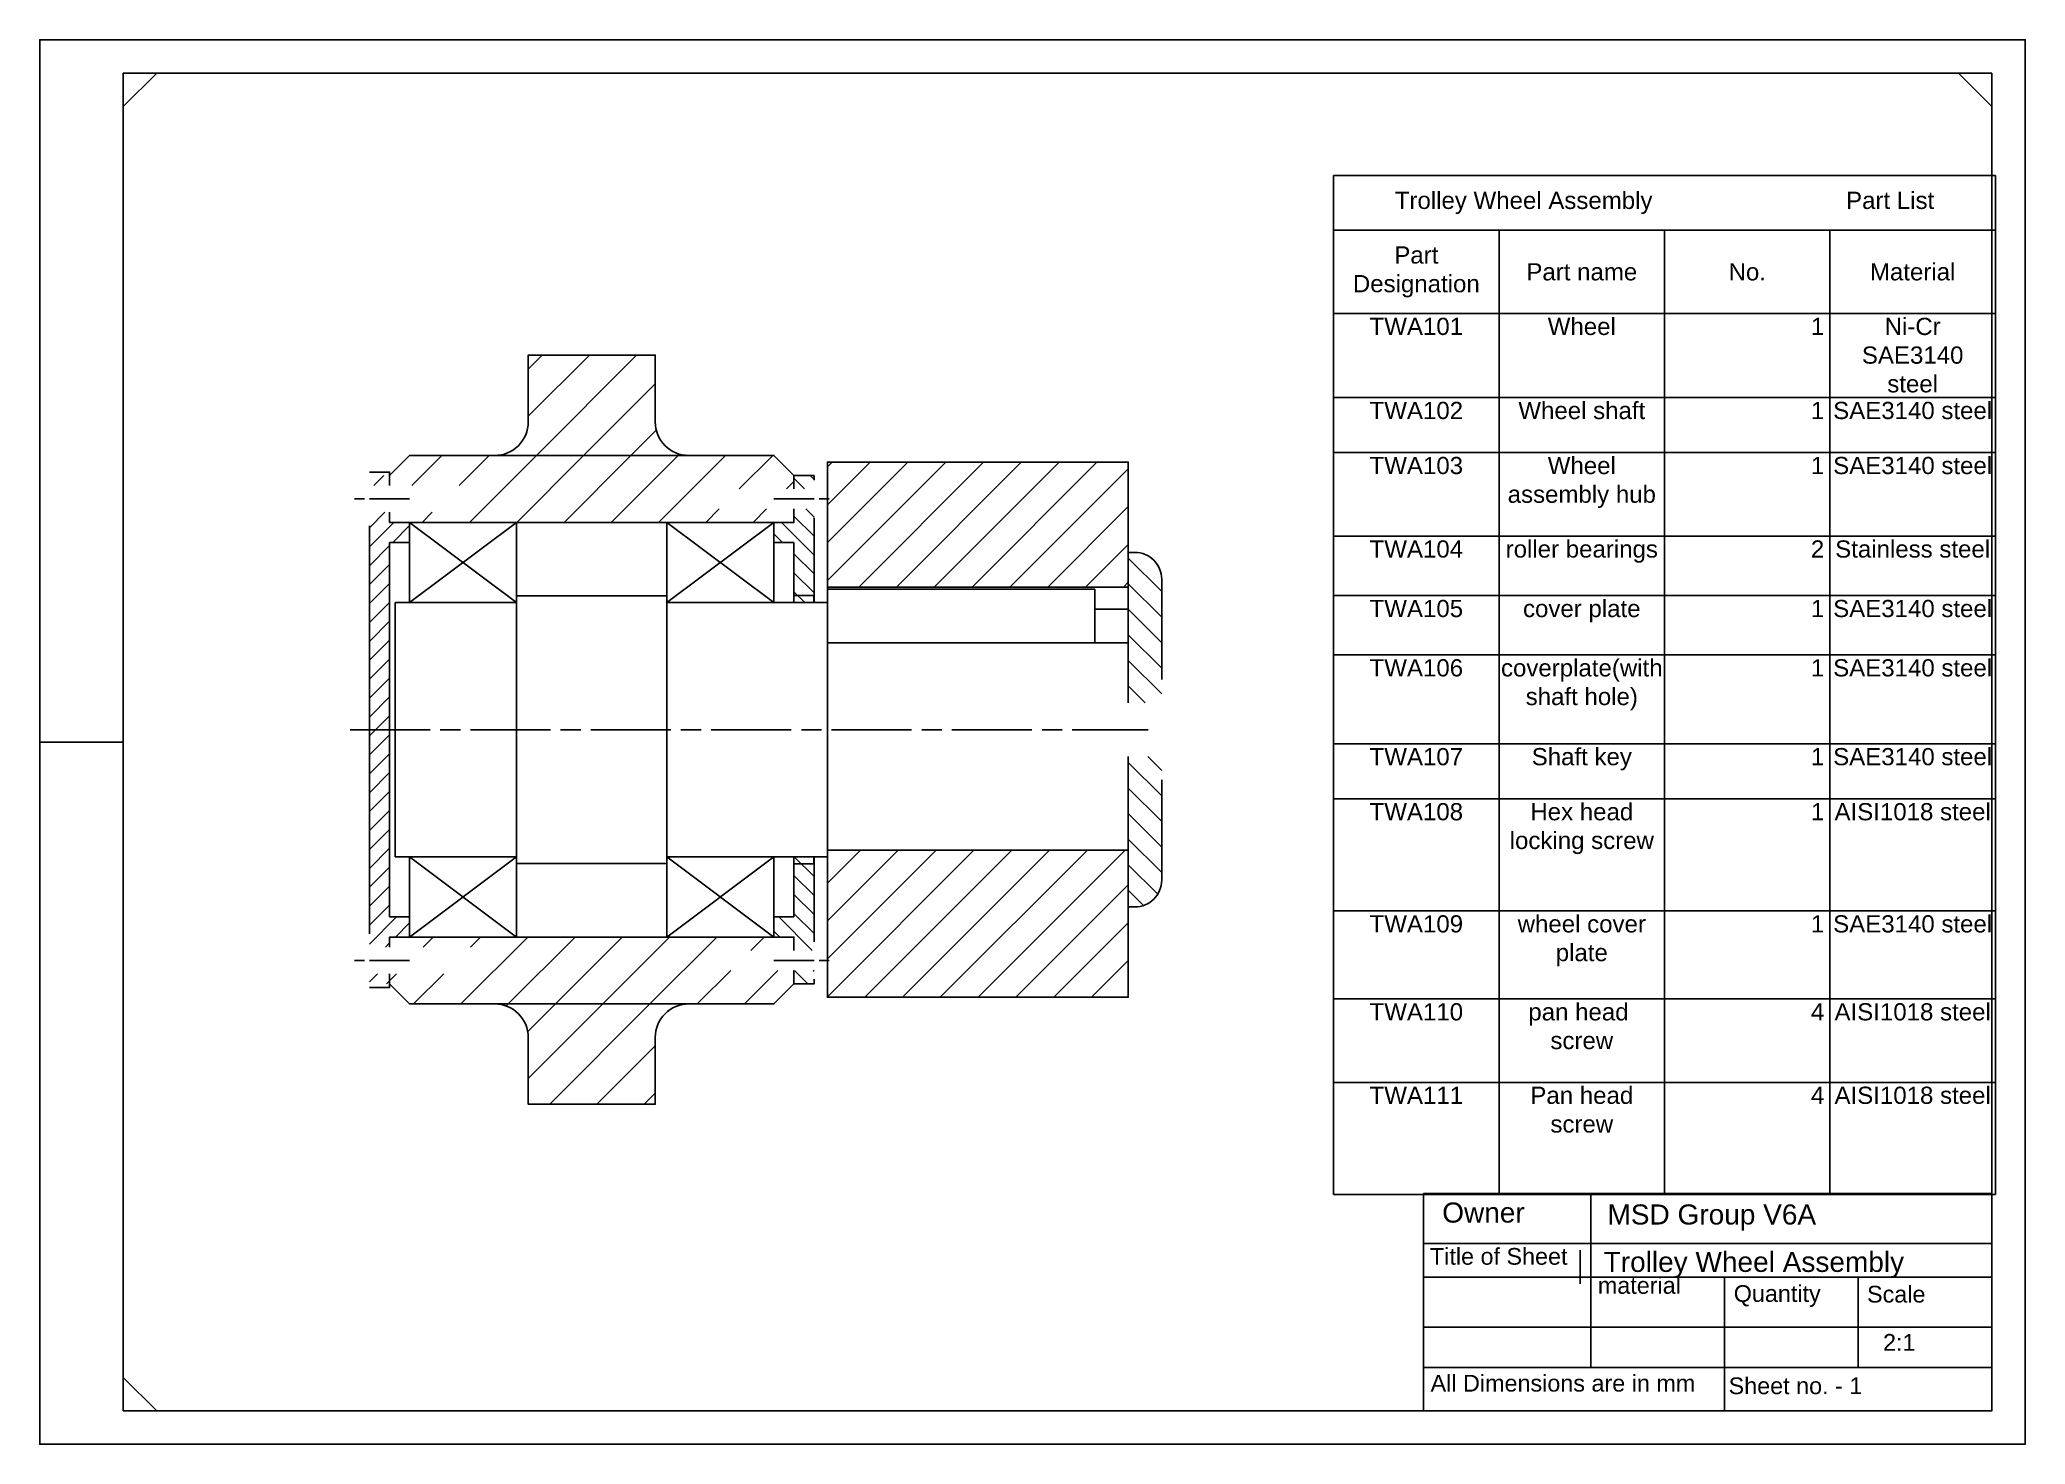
# Model space of a CAD drawing. Header units: millimetres. Extents: x -15074 to 21675, y -7568 to 6574.
# Drawn here: x -6821.7 to -6524.7, y 2451.4 to 2661.4 of the extents above; entities that cross this region are included whole.
import ezdxf

# ---------------------------------------------------------------- set-up
doc = ezdxf.new("R2010")
doc.units = ezdxf.units.MM
doc.linetypes.add('AM_ISO08W050', pattern=[18, 12, -1.5, 3, -1.5])
doc.linetypes.add('AM_ISO08W050x2', pattern=[9, 6, -0.75, 1.5, -0.75])
doc.layers.add('AM_7', color=142, linetype='AM_ISO08W050', lineweight=25)
doc.layers.add('AM_8', color=1, linetype='Continuous', lineweight=25)
doc.styles.get("Standard").update_dxf_attribs({"font": 'arial.ttf'})
pattern_1 = [(45, (1793.63, 137.725), (-3.535534, 3.535534), [])]
pattern_2 = [(45, (1793.6302, 137.725), (-2.8284271, 2.8284271), [])]
pattern_3 = [(135, (1793.6302, 137.725), (-1.41421356, -1.41421356), [])]
pattern_4 = [(135, (1793.6302, 137.725), (-1.9091883, -1.9091883), [])]

msp = doc.modelspace()

# ---------------------------------------------------------------- texts
at = {"attachment_point": 1}
for s, width, heights, insert, char_height in [(' Owner', 21.09069, [0], (-6613.065, 2487.583), 3), ('MSD Group V6A', 46.97471, [0], (-6587.181, 2487.296), 3), ('Title of Sheet', 22.81629, [0], (-6613.736, 2480.782), 2.5), ('Trolley Wheel Assembly', 47.54991, [0], (-6587.756, 2480.208), 3), ('material', 18.93235, [0], (-6588.619, 2476.438), 2.5), ('Quantity', 16.77668, [0], (-6568.295, 2475.227), 2.5), ('Scale', 17.25601, [0], (-6548.355, 2475.131), 2.5), ('\\pxi-3,l4,t4;2:1', 17.0613, [0], (-6548.463, 2467.927), 2.5), ('All Dimensions are in mm', 48.26912, [0], (-6613.64, 2461.817), 2.5), ('Sheet no. - 1', 36.3335, [0.905], (-6569.062, 2461.433), 2.5)]:
    msp.add_mtext_dynamic_manual_height_columns(s, width=width, gutter_width=6.25, heights=heights, dxfattribs=dict(at, insert=insert, char_height=char_height))

# ---------------------------------------------------------------- blocks, each defined once
blk = doc.blocks.new('*T3')
at = {"color": 0, "linetype": 'ByBlock', "lineweight": -2, "transparency": 16777216}
for p, q in [((0, 0), (98.99, 0)), ((0, 0), (0, -152.35)), ((98.99, 0), (98.99, -152.35)), ((0, -8.19), (98.99, -8.19)), ((24.75, -8.19), (24.75, -152.35)), ((49.49, -8.19), (49.49, -152.35)), ((74.24, -8.19), (74.24, -152.35)), ((0, -20.63), (98.99, -20.63)), ((0, -33.19), (98.99, -33.19)), ((0, -41.43), (98.99, -41.43)), ((0, -53.91), (98.99, -53.91)), ((0, -62.81), (98.99, -62.81)), ((0, -71.67), (98.99, -71.67)), ((0, -84.95), (98.99, -84.95)), ((0, -93.19), (98.99, -93.19)), ((0, -109.96), (98.99, -109.96)), ((0, -123.11), (98.99, -123.11)), ((0, -135.59), (98.99, -135.59)), ((0, -152.35), (98.99, -152.35))]:
    blk.add_line(p, q, dxfattribs=at)
at = {"color": 0, "transparency": 16777216}
for s, insert, char_height, width, attachment_point in [('Trolley Wheel Assembly                             Part List', (49.49, -4.1), 2.5731, 97.7016, 5), ('Part Designation', (12.37, -14.41), 2.5731, 23.4605, 5), ('Part name', (37.12, -14.41), 2.573, 23.4605, 5), ('No.', (61.87, -14.41), 2.573, 23.4605, 5), ('Material', (86.61, -14.41), 2.573, 23.4605, 5), ('{\\C256;\\c0;TWA}101', (12.37, -21.27), 2.5731, 23.0316, 2), ('Wheel', (37.12, -21.27), 2.573, 23.0316, 2), ('1', (73.38, -21.27), 2.57, 23.0316, 3), ('Ni-Cr SAE3140 steel', (86.61, -21.27), 2.5731, 23.0316, 2), ('{\\C256;\\c0;TWA}102', (12.37, -33.84), 2.5731, 23.0316, 2), ('Wheel shaft', (37.12, -33.84), 2.5731, 23.0316, 2), ('1', (73.38, -33.84), 2.57, 23.0316, 3), ('SAE3140 steel', (86.61, -33.84), 2.5731, 23.0316, 2), ('{\\C256;\\c0;TWA}103', (12.37, -42.07), 2.5731, 23.0316, 2), ('Wheel assembly hub', (37.12, -42.07), 2.5731, 23.0316, 2), ('1', (73.38, -42.07), 2.57, 23.0316, 3), ('SAE3140 steel', (86.61, -42.07), 2.5731, 23.0316, 2), ('{\\C256;\\c0;TWA}104', (12.37, -54.55), 2.5731, 23.0316, 2), ('roller bearings', (37.12, -54.55), 2.5731, 23.0316, 2), ('2', (73.38, -54.55), 2.57, 23.0316, 3), ('Stainless steel', (86.61, -54.55), 2.5731, 23.0316, 2), ('{\\C256;\\c0;TWA}105', (12.37, -63.45), 2.5731, 23.0316, 2), ('cover plate', (37.12, -63.45), 2.5731, 23.0316, 2), ('1', (73.38, -63.45), 2.57, 23.0316, 3), ('SAE3140 steel', (86.61, -63.45), 2.5731, 23.0316, 2), ('{\\C256;\\c0;TWA}106', (12.37, -72.32), 2.5731, 23.0316, 2), ('coverplate(with shaft hole)', (37.12, -72.32), 2.5731, 23.0316, 2), ('1', (73.38, -72.32), 2.57, 23.0316, 3), ('SAE3140 steel', (86.61, -72.32), 2.5731, 23.0316, 2), ('{\\C256;\\c0;TWA}107', (12.37, -85.6), 2.5731, 23.0316, 2), ('Shaft key', (37.12, -85.6), 2.573, 23.0316, 2), ('1', (73.38, -85.6), 2.57, 23.0316, 3), ('SAE3140 steel', (86.61, -85.6), 2.5731, 23.0316, 2), ('{\\C256;\\c0;TWA}108', (12.37, -93.83), 2.5731, 23.0316, 2), ('Hex head locking screw', (37.12, -93.83), 2.5731, 23.0316, 2), ('1', (73.38, -93.83), 2.57, 23.0316, 3), ('AISI1018 steel', (86.61, -93.83), 2.5731, 23.0316, 2), ('{\\C256;\\c0;TWA}109', (12.37, -110.6), 2.5731, 23.0316, 2), ('wheel cover plate', (37.12, -110.6), 2.5731, 23.0316, 2), ('1', (73.38, -110.6), 2.57, 23.0316, 3), ('SAE3140 steel', (86.61, -110.6), 2.5731, 23.0316, 2), ('{\\C256;\\c0;TWA}110', (12.37, -123.75), 2.5731, 23.0316, 2), ('pan head  screw', (37.12, -123.75), 2.5731, 23.0316, 2), ('4', (73.38, -123.75), 2.57, 23.0316, 3), ('AISI1018 steel', (86.61, -123.75), 2.5731, 23.0316, 2), ('{\\C256;\\c0;TWA}111', (12.37, -136.23), 2.5731, 23.0316, 2), ('Pan head screw', (37.12, -136.23), 2.5731, 23.0316, 2), ('4', (73.38, -136.23), 2.57, 23.0316, 3), ('AISI1018 steel', (86.61, -136.23), 2.5731, 23.0316, 2)]:
    blk.add_mtext(s, dxfattribs=dict(at, insert=insert, char_height=char_height, width=width, attachment_point=attachment_point))

# ---------------------------------------------------------------- hatches: boundary and pattern name
at = {"layer": 'AM_8', "true_color": 0x000000}
h = msp.add_hatch(dxfattribs=at)
h.set_pattern_fill('_U', color=18, scale=5, angle=45, style=0, pattern_type=0)
h.set_pattern_definition(pattern_1)
edge = h.paths.add_edge_path()
edge.add_line((-6729.614, 2604.279), (-6729.614, 2614.279))
edge.add_line((-6729.614, 2614.279), (-6748.614, 2614.279))
edge.add_line((-6748.614, 2614.279), (-6748.614, 2604.279))
edge.add_arc((-6753.614, 2604.279), 5, -90, 0, ccw=False)
edge.add_line((-6753.614, 2599.279), (-6724.614, 2599.279))
edge.add_arc((-6724.614, 2604.279), 5, 180, 270, ccw=False)
h = msp.add_hatch(dxfattribs=at)
h.set_pattern_fill('_U', color=18, scale=5, angle=45, style=0, pattern_type=0)
h.set_pattern_definition(pattern_1)
edge = h.paths.add_edge_path(flags=0)
edge.add_line((-6769.364, 2590.779), (-6756.964, 2590.779))
edge.add_line((-6756.964, 2590.779), (-6756.364, 2591.379))
edge.add_line((-6756.364, 2591.379), (-6756.364, 2594.179))
edge.add_line((-6756.364, 2594.179), (-6756.964, 2594.779))
edge.add_line((-6756.964, 2594.779), (-6769.364, 2594.779))
edge.add_line((-6769.364, 2596.279), (-6769.364, 2594.779))
edge.add_line((-6766.364, 2599.279), (-6769.364, 2596.279))
edge.add_line((-6711.864, 2599.279), (-6766.364, 2599.279))
edge.add_line((-6708.864, 2596.279), (-6711.864, 2599.279))
edge.add_line((-6708.864, 2594.279), (-6708.864, 2596.279))
edge.add_line((-6708.864, 2594.279), (-6721.424, 2594.279))
edge.add_line((-6721.424, 2594.279), (-6721.864, 2593.839))
edge.add_line((-6721.864, 2593.839), (-6721.864, 2591.719))
edge.add_line((-6721.864, 2591.719), (-6721.424, 2591.279))
edge.add_line((-6721.424, 2591.279), (-6708.864, 2591.279))
edge.add_line((-6708.864, 2589.279), (-6708.864, 2591.279))
edge.add_line((-6769.364, 2589.279), (-6708.864, 2589.279))
edge.add_line((-6769.364, 2590.779), (-6769.364, 2589.279))
edge = h.paths.add_edge_path(flags=0)
edge.add_line((-6708.864, 2594.279), (-6721.424, 2594.279))
edge.add_line((-6708.864, 2591.279), (-6708.864, 2594.279))
edge.add_line((-6721.424, 2591.279), (-6708.864, 2591.279))
edge.add_line((-6721.864, 2591.719), (-6721.424, 2591.279))
edge.add_line((-6721.864, 2593.839), (-6721.864, 2591.719))
edge.add_line((-6721.424, 2594.279), (-6721.864, 2593.839))
edge = h.paths.add_edge_path(flags=0)
edge.add_line((-6769.364, 2590.779), (-6756.964, 2590.779))
edge.add_line((-6769.364, 2594.779), (-6769.364, 2590.779))
edge.add_line((-6756.964, 2594.779), (-6769.364, 2594.779))
edge.add_line((-6756.364, 2594.179), (-6756.964, 2594.779))
edge.add_line((-6756.364, 2591.379), (-6756.364, 2594.179))
edge.add_line((-6756.964, 2590.779), (-6756.364, 2591.379))
edge = h.paths.add_edge_path(flags=0)
edge.add_line((-6708.864, 2594.279), (-6721.424, 2594.279))
edge.add_line((-6708.864, 2591.279), (-6708.864, 2594.279))
edge.add_line((-6721.424, 2591.279), (-6708.864, 2591.279))
edge.add_line((-6721.864, 2591.719), (-6721.424, 2591.279))
edge.add_line((-6721.864, 2593.839), (-6721.864, 2591.719))
edge.add_line((-6721.424, 2594.279), (-6721.864, 2593.839))
edge = h.paths.add_edge_path(flags=0)
edge.add_line((-6769.364, 2590.779), (-6756.964, 2590.779))
edge.add_line((-6769.364, 2594.779), (-6769.364, 2590.779))
edge.add_line((-6756.964, 2594.779), (-6769.364, 2594.779))
edge.add_line((-6756.364, 2594.179), (-6756.964, 2594.779))
edge.add_line((-6756.364, 2591.379), (-6756.364, 2594.179))
edge.add_line((-6756.964, 2590.779), (-6756.364, 2591.379))
h = msp.add_hatch(dxfattribs=at)
h.set_pattern_fill('_U', color=18, scale=2, angle=45, style=0, pattern_type=0)
h.set_pattern_definition([(45, (1793.6302, 137.725), (-1.41421356, 1.41421356), [])])
edge = h.paths.add_edge_path(flags=0)
edge.add_line((-6769.364, 2594.779), (-6772.364, 2594.779))
edge.add_line((-6772.364, 2596.279), (-6772.364, 2594.779))
edge.add_line((-6769.364, 2596.279), (-6772.364, 2596.279))
edge.add_line((-6769.364, 2594.779), (-6769.364, 2596.279))
edge = h.paths.add_edge_path(flags=0)
edge.add_line((-6772.364, 2590.779), (-6769.364, 2590.779))
edge.add_line((-6769.364, 2589.279), (-6769.364, 2590.779))
edge.add_line((-6766.364, 2589.279), (-6769.364, 2589.279))
edge.add_line((-6766.364, 2586.279), (-6766.364, 2589.279))
edge.add_line((-6769.364, 2586.279), (-6766.364, 2586.279))
edge.add_line((-6769.364, 2530.279), (-6769.364, 2586.279))
edge.add_line((-6766.364, 2530.279), (-6769.364, 2530.279))
edge.add_line((-6766.364, 2527.279), (-6766.364, 2530.279))
edge.add_line((-6769.364, 2527.279), (-6766.364, 2527.279))
edge.add_line((-6769.364, 2525.779), (-6769.364, 2527.279))
edge.add_line((-6769.364, 2525.779), (-6772.364, 2525.779))
edge.add_line((-6772.364, 2590.779), (-6772.364, 2525.779))
edge = h.paths.add_edge_path(flags=0)
edge.add_line((-6772.364, 2521.779), (-6772.364, 2520.279))
edge.add_line((-6772.364, 2521.779), (-6769.364, 2521.779))
edge.add_line((-6769.364, 2520.279), (-6769.364, 2521.779))
edge.add_line((-6772.364, 2520.279), (-6769.364, 2520.279))
edge = h.paths.add_edge_path(flags=0)
edge.add_line((-6772.364, 2521.779), (-6769.364, 2521.779))
edge.add_line((-6772.364, 2525.779), (-6772.364, 2521.779))
edge.add_line((-6769.364, 2525.779), (-6772.364, 2525.779))
edge.add_line((-6769.364, 2521.779), (-6769.364, 2525.779))
edge = h.paths.add_edge_path(flags=0)
edge.add_line((-6772.364, 2590.779), (-6769.364, 2590.779))
edge.add_line((-6772.364, 2594.779), (-6772.364, 2590.779))
edge.add_line((-6769.364, 2594.779), (-6772.364, 2594.779))
edge.add_line((-6769.364, 2590.779), (-6769.364, 2594.779))
edge = h.paths.add_edge_path(flags=0)
edge.add_line((-6772.364, 2521.779), (-6769.364, 2521.779))
edge.add_line((-6772.364, 2525.779), (-6772.364, 2521.779))
edge.add_line((-6769.364, 2525.779), (-6772.364, 2525.779))
edge.add_line((-6769.364, 2521.779), (-6769.364, 2525.779))
edge = h.paths.add_edge_path(flags=0)
edge.add_line((-6772.364, 2590.779), (-6769.364, 2590.779))
edge.add_line((-6772.364, 2594.779), (-6772.364, 2590.779))
edge.add_line((-6769.364, 2594.779), (-6772.364, 2594.779))
edge.add_line((-6769.364, 2590.779), (-6769.364, 2594.779))
h = msp.add_hatch(dxfattribs=at)
h.set_pattern_fill('_U', color=18, scale=2, angle=135, style=0, pattern_type=0)
h.set_pattern_definition(pattern_3)
edge = h.paths.add_edge_path(flags=0)
edge.add_line((-6705.864, 2594.279), (-6708.864, 2594.279))
edge.add_line((-6708.864, 2596.279), (-6708.864, 2594.279))
edge.add_line((-6705.864, 2596.279), (-6708.864, 2596.279))
edge.add_line((-6705.864, 2594.279), (-6705.864, 2596.279))
edge = h.paths.add_edge_path(flags=0)
edge.add_line((-6708.864, 2591.279), (-6705.864, 2591.279))
edge.add_line((-6705.864, 2577.279), (-6705.864, 2591.279))
edge.add_line((-6708.864, 2577.279), (-6705.864, 2577.279))
edge.add_line((-6708.864, 2586.279), (-6708.864, 2577.279))
edge.add_line((-6711.864, 2586.279), (-6708.864, 2586.279))
edge.add_line((-6711.864, 2589.279), (-6711.864, 2586.279))
edge.add_line((-6708.864, 2589.279), (-6711.864, 2589.279))
edge.add_line((-6708.864, 2591.279), (-6708.864, 2589.279))
edge = h.paths.add_edge_path(flags=0)
edge.add_line((-6708.864, 2591.279), (-6705.864, 2591.279))
edge.add_line((-6708.864, 2594.279), (-6708.864, 2591.279))
edge.add_line((-6705.864, 2594.279), (-6708.864, 2594.279))
edge.add_line((-6705.864, 2591.279), (-6705.864, 2594.279))
edge = h.paths.add_edge_path(flags=0)
edge.add_line((-6708.864, 2591.279), (-6705.864, 2591.279))
edge.add_line((-6708.864, 2594.279), (-6708.864, 2591.279))
edge.add_line((-6705.864, 2594.279), (-6708.864, 2594.279))
edge.add_line((-6705.864, 2591.279), (-6705.864, 2594.279))
h = msp.add_hatch(dxfattribs=at)
h.set_pattern_fill('_U', color=18, scale=4, angle=45, style=0, pattern_type=0)
h.set_pattern_definition(pattern_2)
edge = h.paths.add_edge_path(flags=0)
edge.add_line((-6703.864, 2598.279), (-6703.864, 2579.609))
edge.add_line((-6658.864, 2598.279), (-6703.864, 2598.279))
edge.add_line((-6658.864, 2579.609), (-6658.864, 2598.279))
edge.add_line((-6703.864, 2579.609), (-6658.864, 2579.609))
h = msp.add_hatch(dxfattribs=at)
h.set_pattern_fill('_U', color=18, scale=2.7, angle=135, style=0, pattern_type=0)
h.set_pattern_definition(pattern_4)
edge = h.paths.add_edge_path()
edge.add_line((-6653.864, 2562.279), (-6658.864, 2562.279))
edge.add_line((-6653.864, 2562.279), (-6653.864, 2580.779))
edge.add_arc((-6657.864, 2580.779), 4, 0, 90)
edge.add_line((-6657.864, 2584.779), (-6658.864, 2584.779))
edge.add_line((-6658.864, 2584.779), (-6658.864, 2562.279))
h.paths.add_polyline_path([(-6658.864, 2564.279), (-6653.864, 2562.279)], flags=16)
h.paths.add_polyline_path([(-6658.864, 2564.279), (-6653.864, 2562.279)], flags=17)
h = msp.add_hatch(dxfattribs=at)
h.set_pattern_fill('_U', color=18, scale=2.7, angle=135, style=0, pattern_type=0)
h.set_pattern_definition(pattern_4)
edge = h.paths.add_edge_path()
edge.add_line((-6658.864, 2554.279), (-6658.864, 2531.779))
edge.add_line((-6658.864, 2531.779), (-6657.864, 2531.779))
edge.add_arc((-6657.864, 2535.779), 4, 270, 360)
edge.add_line((-6653.864, 2535.779), (-6653.864, 2554.279))
edge.add_line((-6658.864, 2554.279), (-6653.864, 2554.279))
h.paths.add_polyline_path([(-6653.864, 2554.279), (-6653.864, 2555.104), (-6658.864, 2555.104), (-6658.864, 2554.279)], flags=17)
h.paths.add_polyline_path([(-6653.864, 2554.279), (-6653.864, 2555.104), (-6658.864, 2555.104), (-6658.864, 2554.279)], flags=17)
h = msp.add_hatch(dxfattribs=at)
h.set_pattern_fill('_U', color=18, scale=4, angle=45, style=0, pattern_type=0)
h.set_pattern_definition(pattern_2)
h.paths.add_polyline_path([(-6703.864, 2518.279), (-6658.864, 2518.279), (-6658.864, 2540.279), (-6703.864, 2540.279)])
h = msp.add_hatch(dxfattribs=at)
h.set_pattern_fill('_U', color=18, scale=2, angle=135, style=0, pattern_type=0)
h.set_pattern_definition(pattern_3)
edge = h.paths.add_edge_path(flags=0)
edge.add_line((-6705.864, 2525.279), (-6708.864, 2525.279))
edge.add_line((-6708.864, 2527.279), (-6708.864, 2525.279))
edge.add_line((-6711.864, 2527.279), (-6708.864, 2527.279))
edge.add_line((-6711.864, 2530.279), (-6711.864, 2527.279))
edge.add_line((-6708.864, 2530.279), (-6711.864, 2530.279))
edge.add_line((-6708.864, 2539.279), (-6708.864, 2530.279))
edge.add_line((-6705.864, 2539.279), (-6708.864, 2539.279))
edge.add_line((-6705.864, 2525.279), (-6705.864, 2539.279))
edge = h.paths.add_edge_path(flags=0)
edge.add_line((-6708.864, 2522.279), (-6705.864, 2522.279))
edge.add_line((-6705.864, 2520.279), (-6705.864, 2522.279))
edge.add_line((-6708.864, 2520.279), (-6705.864, 2520.279))
edge.add_line((-6708.864, 2522.279), (-6708.864, 2520.279))
edge = h.paths.add_edge_path(flags=0)
edge.add_line((-6708.864, 2522.279), (-6705.864, 2522.279))
edge.add_line((-6708.864, 2525.279), (-6708.864, 2522.279))
edge.add_line((-6705.864, 2525.279), (-6708.864, 2525.279))
edge.add_line((-6705.864, 2522.279), (-6705.864, 2525.279))
edge = h.paths.add_edge_path(flags=0)
edge.add_line((-6708.864, 2522.279), (-6705.864, 2522.279))
edge.add_line((-6708.864, 2525.279), (-6708.864, 2522.279))
edge.add_line((-6705.864, 2525.279), (-6708.864, 2525.279))
edge.add_line((-6705.864, 2522.279), (-6705.864, 2525.279))
h = msp.add_hatch(dxfattribs=at)
h.set_pattern_fill('_U', color=18, scale=5, angle=45, style=0, pattern_type=0)
h.set_pattern_definition(pattern_1)
edge = h.paths.add_edge_path(flags=0)
edge.add_line((-6708.864, 2525.279), (-6721.424, 2525.279))
edge.add_line((-6721.424, 2525.279), (-6721.864, 2524.839))
edge.add_line((-6721.864, 2524.839), (-6721.864, 2522.719))
edge.add_line((-6721.864, 2522.719), (-6721.424, 2522.279))
edge.add_line((-6721.424, 2522.279), (-6708.864, 2522.279))
edge.add_line((-6708.864, 2520.279), (-6708.864, 2522.279))
edge.add_line((-6711.864, 2517.279), (-6708.864, 2520.279))
edge.add_line((-6766.364, 2517.279), (-6711.864, 2517.279))
edge.add_line((-6769.364, 2520.279), (-6766.364, 2517.279))
edge.add_line((-6769.364, 2521.779), (-6769.364, 2520.279))
edge.add_line((-6769.364, 2521.779), (-6756.964, 2521.779))
edge.add_line((-6756.964, 2521.779), (-6756.364, 2522.379))
edge.add_line((-6756.364, 2522.379), (-6756.364, 2525.179))
edge.add_line((-6756.364, 2525.179), (-6756.964, 2525.779))
edge.add_line((-6756.964, 2525.779), (-6769.364, 2525.779))
edge.add_line((-6769.364, 2527.279), (-6769.364, 2525.779))
edge.add_line((-6708.864, 2527.279), (-6769.364, 2527.279))
edge.add_line((-6708.864, 2525.279), (-6708.864, 2527.279))
edge = h.paths.add_edge_path(flags=0)
edge.add_line((-6769.364, 2521.779), (-6756.964, 2521.779))
edge.add_line((-6769.364, 2525.779), (-6769.364, 2521.779))
edge.add_line((-6756.964, 2525.779), (-6769.364, 2525.779))
edge.add_line((-6756.364, 2525.179), (-6756.964, 2525.779))
edge.add_line((-6756.364, 2522.379), (-6756.364, 2525.179))
edge.add_line((-6756.964, 2521.779), (-6756.364, 2522.379))
edge = h.paths.add_edge_path(flags=0)
edge.add_line((-6708.864, 2525.279), (-6721.424, 2525.279))
edge.add_line((-6708.864, 2522.279), (-6708.864, 2525.279))
edge.add_line((-6721.424, 2522.279), (-6708.864, 2522.279))
edge.add_line((-6721.864, 2522.719), (-6721.424, 2522.279))
edge.add_line((-6721.864, 2524.839), (-6721.864, 2522.719))
edge.add_line((-6721.424, 2525.279), (-6721.864, 2524.839))
edge = h.paths.add_edge_path(flags=0)
edge.add_line((-6769.364, 2521.779), (-6756.964, 2521.779))
edge.add_line((-6769.364, 2525.779), (-6769.364, 2521.779))
edge.add_line((-6756.964, 2525.779), (-6769.364, 2525.779))
edge.add_line((-6756.364, 2525.179), (-6756.964, 2525.779))
edge.add_line((-6756.364, 2522.379), (-6756.364, 2525.179))
edge.add_line((-6756.964, 2521.779), (-6756.364, 2522.379))
edge = h.paths.add_edge_path(flags=0)
edge.add_line((-6708.864, 2525.279), (-6721.424, 2525.279))
edge.add_line((-6708.864, 2522.279), (-6708.864, 2525.279))
edge.add_line((-6721.424, 2522.279), (-6708.864, 2522.279))
edge.add_line((-6721.864, 2522.719), (-6721.424, 2522.279))
edge.add_line((-6721.864, 2524.839), (-6721.864, 2522.719))
edge.add_line((-6721.424, 2525.279), (-6721.864, 2524.839))
h = msp.add_hatch(dxfattribs=at)
h.set_pattern_fill('_U', color=18, scale=5, angle=45, style=0, pattern_type=0)
h.set_pattern_definition(pattern_1)
edge = h.paths.add_edge_path()
edge.add_line((-6724.614, 2517.279), (-6753.614, 2517.279))
edge.add_arc((-6753.614, 2512.279), 5, 0, 90, ccw=False)
edge.add_line((-6748.614, 2512.279), (-6748.614, 2502.279))
edge.add_line((-6748.614, 2502.279), (-6729.614, 2502.279))
edge.add_line((-6729.614, 2502.279), (-6729.614, 2512.279))
edge.add_arc((-6724.614, 2512.279), 5, 90, 180, ccw=False)

# ---------------------------------------------------------------- linework, layer by layer
for p, q in [((-6809.186, 2656.438), (-6809.186, 2651.438)), ((-6809.186, 2651.438), (-6804.186, 2656.438)), ((-6529.686, 2651.438), (-6534.686, 2656.438)), ((-6529.686, 2656.438), (-6529.686, 2651.438)), ((-6753.614, 2599.279), (-6724.614, 2599.279)), ((-6766.364, 2589.279), (-6750.364, 2577.279)), ((-6750.364, 2589.279), (-6766.364, 2577.279)), ((-6750.364, 2589.279), (-6727.864, 2589.279)), ((-6711.864, 2589.279), (-6727.864, 2577.279)), ((-6727.864, 2589.279), (-6711.864, 2577.279)), ((-6821.686, 2556.438), (-6809.186, 2556.438)), ((-6766.364, 2527.279), (-6750.364, 2539.279)), ((-6750.364, 2527.279), (-6766.364, 2539.279)), ((-6711.864, 2527.279), (-6727.864, 2539.279)), ((-6727.864, 2527.279), (-6711.864, 2539.279)), ((-6591.251, 2480.448), (-6591.251, 2475.448)), ((-6569.686, 2462.938), (-6569.686, 2456.438)), ((-6809.186, 2461.438), (-6804.186, 2456.438))]:
    msp.add_line(p, q)
for points in [[(-6821.686, 2661.438), (-6524.686, 2661.438), (-6524.686, 2451.438), (-6821.686, 2451.438)], [(-6727.864, 2578.279), (-6750.364, 2578.279), (-6750.364, 2538.279), (-6727.864, 2538.279)], [(-6708.864, 2577.279), (-6705.875, 2577.279), (-6705.875, 2578.341), (-6708.864, 2578.341)], [(-6703.864, 2571.279), (-6663.864, 2571.279), (-6663.864, 2579.279), (-6703.864, 2579.279)], [(-6708.864, 2539.279), (-6705.875, 2539.279), (-6705.875, 2538.217), (-6708.864, 2538.217)], [(-6614.686, 2488.938), (-6529.686, 2488.938), (-6529.686, 2456.438), (-6614.686, 2456.438)], [(-6614.686, 2456.438), (-6529.686, 2456.438), (-6529.686, 2481.438), (-6614.686, 2481.438)], [(-6614.686, 2456.438), (-6529.686, 2456.438), (-6529.686, 2476.438), (-6614.686, 2476.438)], [(-6549.686, 2476.438), (-6569.686, 2476.438), (-6569.686, 2462.938), (-6549.686, 2462.938)], [(-6529.686, 2476.438), (-6549.686, 2476.438), (-6549.686, 2462.938), (-6529.686, 2462.938)], [(-6614.686, 2456.438), (-6529.686, 2456.438), (-6529.686, 2468.938), (-6614.686, 2468.938)], [(-6614.686, 2456.438), (-6529.686, 2456.438), (-6529.686, 2462.938), (-6614.686, 2462.938)]]:
    msp.add_lwpolyline(points, close=True)
for points in [[(-6809.186, 2451.438), (-6821.686, 2451.438), (-6821.686, 2661.438), (-6809.186, 2661.438)], [(-6821.686, 2656.438), (-6821.686, 2661.438), (-6524.686, 2661.438), (-6524.686, 2656.438)], [(-6529.686, 2451.438), (-6524.686, 2451.438), (-6524.686, 2661.438), (-6529.686, 2661.438)], [(-6809.186, 2656.438), (-6809.186, 2456.438)], [(-6529.686, 2656.438), (-6809.186, 2656.438)], [(-6529.686, 2656.438), (-6529.686, 2456.438)], [(-6769.364, 2594.779), (-6769.364, 2596.784), (-6772.364, 2596.784)], [(-6708.864, 2594.779), (-6708.864, 2596.279), (-6705.864, 2596.279)], [(-6705.864, 2596.279), (-6705.864, 2595.579)], [(-6703.864, 2596.237), (-6703.864, 2598.279), (-6658.864, 2598.279), (-6658.864, 2562.279)], [(-6703.864, 2593.529), (-6703.864, 2596.237)], [(-6708.864, 2594.279), (-6708.864, 2594.779)], [(-6708.864, 2594.279), (-6708.864, 2594.779)], [(-6703.864, 2592.029), (-6703.864, 2593.529)], [(-6769.364, 2589.279), (-6769.364, 2590.779)], [(-6769.364, 2590.779), (-6769.364, 2589.279)], [(-6727.864, 2589.279), (-6708.864, 2589.279), (-6708.864, 2590.779)], [(-6708.864, 2590.779), (-6708.864, 2591.279)], [(-6708.864, 2590.779), (-6708.864, 2591.279)], [(-6708.864, 2589.279), (-6708.864, 2590.779)], [(-6705.864, 2589.979), (-6705.864, 2588.779)], [(-6703.864, 2589.321), (-6703.864, 2592.029)], [(-6772.364, 2588.779), (-6772.364, 2527.779)], [(-6769.364, 2586.279), (-6766.364, 2586.279), (-6766.364, 2589.279), (-6769.364, 2589.279)], [(-6766.364, 2539.279), (-6766.364, 2527.279), (-6750.364, 2527.279), (-6750.364, 2589.279), (-6766.364, 2589.279), (-6766.364, 2577.279)], [(-6711.864, 2577.279), (-6711.864, 2589.279), (-6727.864, 2589.279), (-6727.864, 2527.279), (-6711.864, 2527.279), (-6711.864, 2539.279)], [(-6708.864, 2586.279), (-6711.864, 2586.279), (-6711.864, 2589.279), (-6708.864, 2589.279)], [(-6705.864, 2588.779), (-6705.864, 2577.279)], [(-6658.864, 2554.279), (-6658.864, 2518.279), (-6703.864, 2518.279), (-6703.864, 2589.321)], [(-6769.364, 2530.279), (-6769.364, 2586.279)], [(-6708.864, 2577.279), (-6708.864, 2586.279)], [(-6703.864, 2576.279), (-6703.864, 2579.609), (-6658.864, 2579.609), (-6658.864, 2576.279), (-6663.864, 2576.279)], [(-6750.364, 2577.279), (-6768.501, 2577.279), (-6768.501, 2539.279), (-6750.364, 2539.279)], [(-6727.864, 2539.279), (-6703.864, 2539.279), (-6703.864, 2577.279), (-6727.864, 2577.279)], [(-6703.864, 2576.279), (-6703.864, 2540.279), (-6658.864, 2540.279), (-6658.864, 2554.279)], [(-6703.864, 2576.279), (-6703.864, 2571.279), (-6658.864, 2571.279), (-6658.864, 2576.279), (-6663.864, 2576.279)], [(-6658.864, 2562.279), (-6658.864, 2576.279), (-6663.864, 2576.279)], [(-6708.864, 2530.279), (-6708.864, 2539.279)], [(-6705.864, 2539.279), (-6705.864, 2526.579)], [(-6769.364, 2530.279), (-6766.364, 2530.279), (-6766.364, 2527.279), (-6769.364, 2527.279)], [(-6708.864, 2530.279), (-6711.864, 2530.279), (-6711.864, 2527.279), (-6708.864, 2527.279)], [(-6769.364, 2525.779), (-6769.364, 2527.279), (-6708.864, 2527.279), (-6708.864, 2525.279)], [(-6769.364, 2525.779), (-6769.364, 2527.279)], [(-6769.364, 2525.779), (-6769.364, 2527.279)], [(-6727.864, 2527.279), (-6708.864, 2527.279), (-6708.864, 2525.279)], [(-6708.864, 2525.279), (-6708.864, 2527.279)], [(-6772.364, 2519.749), (-6769.364, 2519.749), (-6769.364, 2521.779)], [(-6708.864, 2522.279), (-6708.864, 2520.279), (-6711.864, 2517.279), (-6766.364, 2517.279), (-6769.364, 2520.279), (-6769.364, 2521.779)], [(-6705.864, 2520.979), (-6705.864, 2520.279), (-6708.864, 2520.279), (-6708.864, 2522.279)], [(-6589.686, 2462.938), (-6589.686, 2488.938), (-6529.686, 2488.938), (-6529.686, 2456.438), (-6589.686, 2456.438)], [(-6821.686, 2456.438), (-6821.686, 2451.438), (-6524.686, 2451.438), (-6524.686, 2456.438)], [(-6529.686, 2456.438), (-6809.186, 2456.438)]]:
    msp.add_lwpolyline(points)
for points in [[(-6708.864, 2594.779), (-6708.864, 2596.279), (-6711.864, 2599.279), (-6724.614, 2599.279, -0.4142136), (-6729.614, 2604.279), (-6729.614, 2614.279), (-6748.614, 2614.279), (-6748.614, 2604.279, -0.4142136), (-6753.614, 2599.279), (-6766.364, 2599.279), (-6769.364, 2596.279), (-6769.364, 2594.779)], [(-6658.864, 2562.279), (-6658.864, 2584.779), (-6657.864, 2584.779, -0.4142136), (-6653.864, 2580.779), (-6653.864, 2565.786)], [(-6653.864, 2550.771), (-6653.864, 2535.779, -0.4142136), (-6657.864, 2531.779), (-6658.864, 2531.779), (-6658.864, 2554.279)], [(-6708.864, 2522.279), (-6708.864, 2520.279), (-6711.864, 2517.279), (-6724.614, 2517.279, 0.4142136), (-6729.614, 2512.279), (-6729.614, 2502.279), (-6748.614, 2502.279), (-6748.614, 2512.279, 0.4142136), (-6753.614, 2517.279), (-6766.364, 2517.279), (-6769.364, 2520.279), (-6769.364, 2521.779)]]:
    msp.add_lwpolyline(points, format="xyb")
at = {"layer": 'AM_7', "linetype": 'AM_ISO08W050x2'}
for p, q in [((-6766.364, 2592.779), (-6775.364, 2592.779)), ((-6711.864, 2592.779), (-6702.864, 2592.779)), ((-6766.364, 2523.779), (-6775.364, 2523.779)), ((-6711.864, 2523.779), (-6702.864, 2523.779))]:
    msp.add_line(p, q, dxfattribs=at)
at = {"layer": 'AM_7'}
msp.add_line((-6775.264, 2558.279), (-6655.864, 2558.279), dxfattribs=at)

# ---------------------------------------------------------------- block references
msp.add_blockref('*T3', (-6628.143, 2641.133))

msp.set_redraw_order([(e.dxf.handle, doc.entitydb.next_handle()) for e in msp.query("TEXT MTEXT ATTDEF DIMENSION ARC_DIMENSION")])  # texts and dimensions are drawn at this point

doc.saveas('drawing.dxf')
